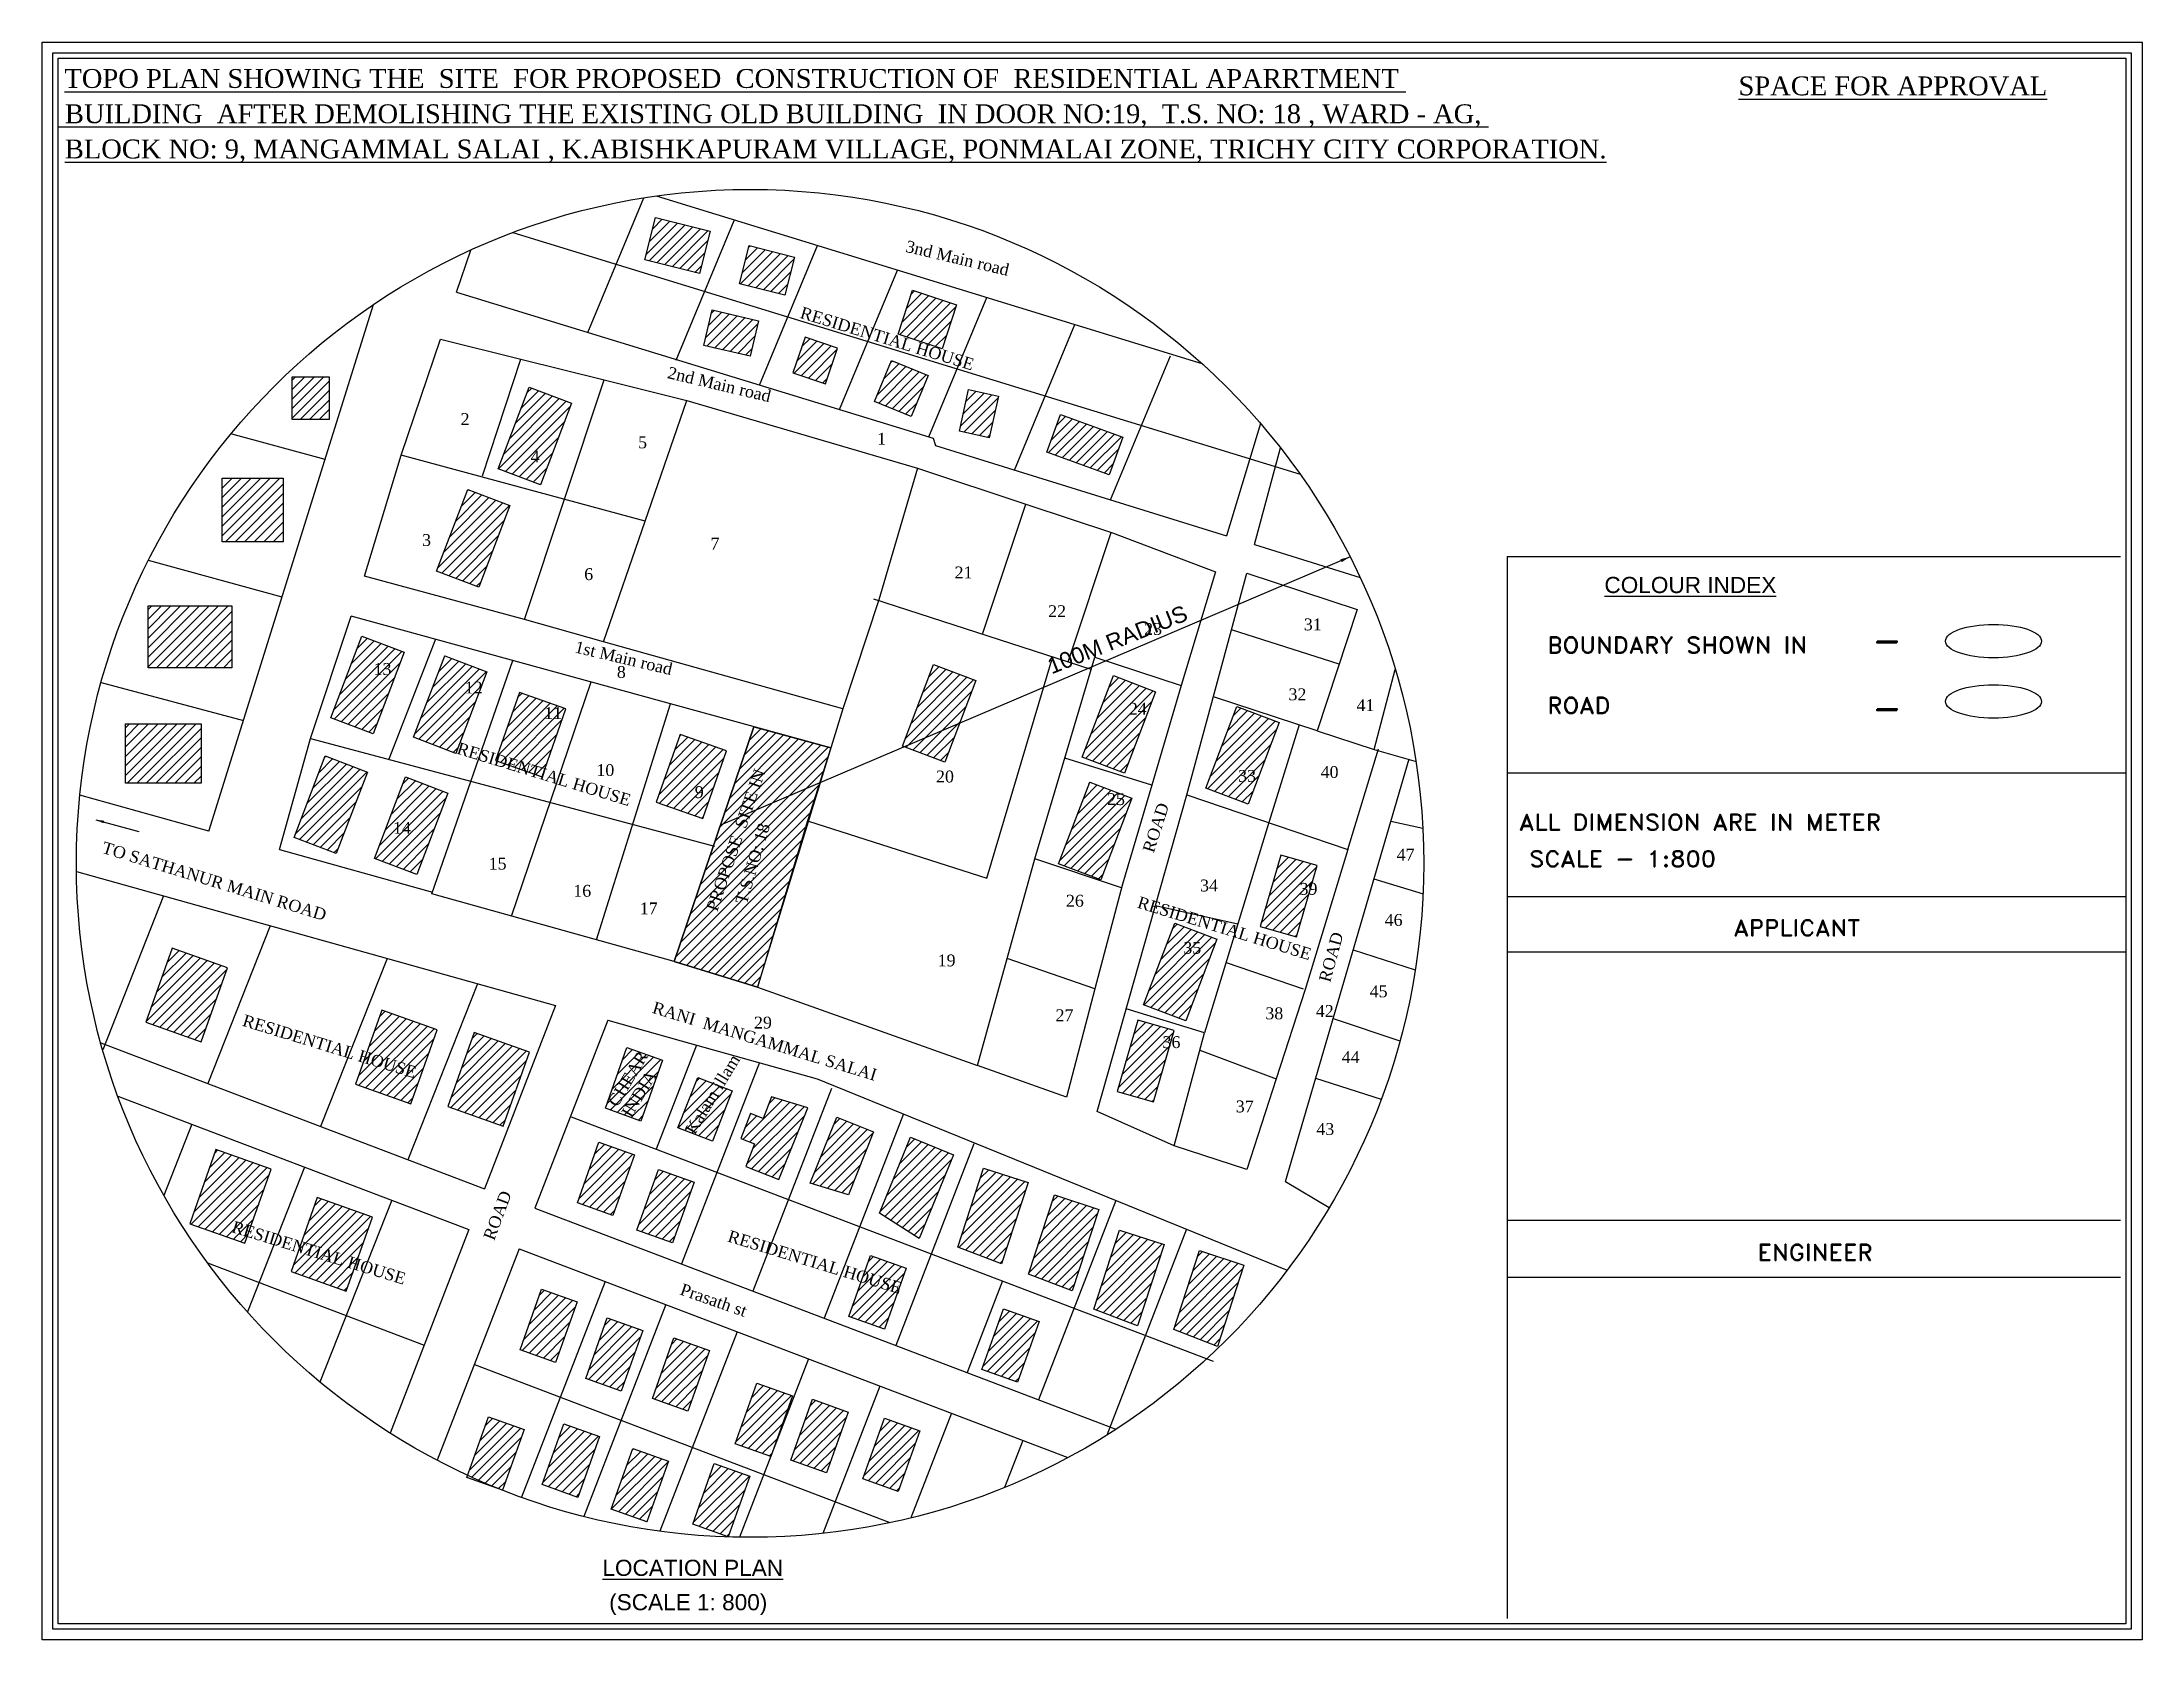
# Model space of a CAD drawing. Header units: metres. Extents: x 7608 to 7792, y -2400 to -2275.
# Drawn here: x 7607.85 to 7646.82, y -2328.54 to -2298.9 of the extents above; entities that cross this region are included whole.
import ezdxf
from ezdxf.enums import TextEntityAlignment as Align

# ---------------------------------------------------------------- set-up
doc = ezdxf.new("R2010")
doc.units = ezdxf.units.M
doc.header["$MEASUREMENT"] = 0
doc.layers.add('LOCATION_PLAN', color=7, linetype='Continuous')
doc.styles.add('Isa-', font='times.ttf')
doc.styles.add('ROMAND', font='romand.shx', dxfattribs={"width": 0.75})
doc.styles.get("Standard").update_dxf_attribs({"font": 'arial.ttf'})
doc.styles.add('STYLE2', font='times.ttf')
doc.dimstyles.new('ISO-25', dxfattribs={"dimscale": 0, "dimtxt": 0.23, "dimasz": 0.15, "dimexe": 1.25, "dimexo": 0.625, "dimgap": 0.11, "dimtad": 0, "dimtih": 1, "dimtoh": 1, "dimzin": 1, "dimdsep": 46, "dimtxsty": 'STYLE2', "dimblk": 'OBLIQUE', "dimcen": 0, "dimse1": 1, "dimse2": 1, "dimclrd": 1, "dimclrt": 3, "dimadec": 0, "dimazin": 2, "dimtfac": 1, "dimtix": 1, "dimtofl": 0, "dimtmove": 0, "dimatfit": 3, "dimfxl": 0, "dimtolj": 1, "dimarcsym": 0})
doc.dimstyles.get("Standard").update_dxf_attribs({"dimtxt": 0.18, "dimasz": 0.18, "dimexe": 0.18, "dimexo": 0.0625, "dimgap": 0.09, "dimtad": 0, "dimtih": 1, "dimtoh": 1, "dimdec": 4, "dimzin": 0, "dimdsep": 46, "dimtxsty": 'Standard', "dimcen": 0.09, "dimadec": 0, "dimazin": 0, "dimtfac": 1, "dimtdec": 4, "dimtofl": 0, "dimtmove": 0, "dimatfit": 3, "dimfxl": 0, "dimtolj": 1, "dimtzin": 0, "dimarcsym": 0})
pattern_1 = [(45, (521.08254, 192.49278), (-0.0883883476, 0.0883883476), [])]

msp = doc.modelspace()

# ---------------------------------------------------------------- texts
at = {"color": 3, "style": 'Isa-'}
for s, height, p in [('%%UTOPO PLAN SHOWING THE  SITE  FOR PROPOSED  CONSTRUCTION OF  RESIDENTIAL APARRTMENT ', 0.35, (7608.27005, -2299.75424)), ('%%USPACE FOR APPROVAL', 0.35, (7639.33314, -2299.89163)), ('%%U BUILDING  AFTER DEMOLISHING THE EXISTING OLD BUILDING  IN DOOR NO:19,  T.S. NO: 18 , WARD - AG, ', 0.35, (7608.14706, -2300.40903)), ('%%UBLOCK NO: 9, MANGAMMAL SALAI , K.ABISHKAPURAM VILLAGE, PONMALAI ZONE, TRICHY CITY CORPORATION.', 0.35, (7608.27771, -2301.06219)), ('2', 0.22, (7615.62073, -2306.00601)), ('5', 0.22, (7618.91469, -2306.4389)), ('1', 0.22, (7623.34975, -2306.37111)), ('4', 0.22, (7616.91994, -2306.70154)), ('3', 0.22, (7614.90618, -2308.25023)), ('7', 0.22, (7620.25796, -2308.31818)), ('6', 0.22, (7617.91418, -2308.88289)), ('21', 0.22, (7624.78675, -2308.85152)), ('22', 0.22, (7626.52332, -2309.56961)), ('23', 0.22, (7628.3048, -2309.89872)), ('31', 0.22, (7631.26723, -2309.81515)), ('13', 0.22, (7614.00601, -2310.64282)), ('8', 0.22, (7618.52011, -2310.69688)), ('12', 0.22, (7615.69498, -2310.98594)), ('32', 0.22, (7630.98284, -2311.11176)), ('41', 0.22, (7632.24481, -2311.31307)), ('11', 0.22, (7617.1705, -2311.45889)), ('24', 0.22, (7628.02037, -2311.37977)), ('10', 0.22, (7618.14065, -2312.51662)), ('20', 0.22, (7624.44242, -2312.63642)), ('33', 0.22, (7630.04761, -2312.6247)), ('40', 0.22, (7631.57886, -2312.55278)), ('9', 0.22, (7619.96585, -2312.92608)), ('25', 0.22, (7627.61617, -2313.0553)), ('14', 0.22, (7614.3662, -2313.58848)), ('15', 0.22, (7616.14168, -2314.25148)), ('47', 0.22, (7632.98865, -2314.08639)), ('16', 0.22, (7617.71158, -2314.75574)), ('34', 0.22, (7629.34166, -2314.65717)), ('39', 0.22, (7631.1876, -2314.71921)), ('17', 0.22, (7618.94507, -2315.08258)), ('26', 0.22, (7626.85267, -2314.94027)), ('46', 0.22, (7632.76768, -2315.29611)), ('35', 0.22, (7629.03114, -2315.81376)), ('19', 0.22, (7624.47236, -2316.04732)), ('45', 0.22, (7632.48906, -2316.62104)), ('27', 0.22, (7626.6599, -2317.06438)), ('38', 0.22, (7630.55311, -2317.02823)), ('42', 0.22, (7631.48987, -2316.98587)), ('29', 0.22, (7621.06458, -2317.20023)), ('36', 0.22, (7628.64535, -2317.56274)), ('44', 0.22, (7631.97025, -2317.84036)), ('37', 0.22, (7630.00512, -2318.75548)), ('43', 0.22, (7631.49948, -2319.17489))]:
    msp.add_text(s, height=height, dxfattribs=at).set_placement(p)
for s, rotation, p in [('3nd Main road', 346.685397, (7623.86311, -2302.79144)), ('RESIDENTIAL HOUSE', 343.00303, (7621.90263, -2304.01719)), ('2nd Main road', 346.685397, (7619.44397, -2305.13408)), ('1st Main road', 346.685397, (7617.72213, -2310.22198)), ('RESIDENTIAL HOUSE', 343.00303, (7615.53422, -2312.09734)), ('PROPOSE  SITE IN', 70.955186, (7620.3811, -2315.04378)), ('ROAD', 72.125027, (7628.48072, -2313.95654)), ('T.S.NO: 18', 73.449215, (7620.92625, -2314.9117)), ('TO SATHANUR MAIN ROAD', 343.00303, (7608.94911, -2313.93919)), ('RESIDENTIAL HOUSE', 343.00303, (7628.16121, -2314.9548)), ('ROAD', 74.672683, (7631.75426, -2316.35793)), ('RESIDENTIAL HOUSE', 343.00303, (7611.55601, -2317.14556)), ('RANI  MANGAMMAL SALAI', 343.00303, (7619.16189, -2316.90641)), ('CHEAR ', 58.892175, (7618.52864, -2318.67007)), ('Kalam illam', 58.892175, (7619.96483, -2319.18463)), ('INDIA ', 58.892175, (7618.78459, -2318.86973)), ('ROAD', 69.520642, (7616.24231, -2321.1459)), ('RESIDENTIAL HOUSE', 343.00303, (7611.35708, -2320.97338)), ('RESIDENTIAL HOUSE', 343.00303, (7620.55977, -2321.14622)), ('Prasath st', 340.77277, (7619.6744, -2322.12961))]:
    msp.add_text(s, height=0.22, rotation=rotation, dxfattribs=at).set_placement(p)
at = {"color": 3}
msp.add_text('%%UCOLOUR INDEX', height=0.3, dxfattribs=at).set_placement((7636.84481, -2309.12354))
at = {"color": 4, "lineweight": 25}
msp.add_text('100M RADIUS', height=0.3, rotation=21.695695, dxfattribs=at).set_placement((7627.86356, -2310.12417), align=Align.CENTER)
at = {"color": 4, "style": 'ROMAND', "width": 1.1}
for s, height, p in [('BOUNDARY SHOWN IN', 0.3, (7635.78556, -2310.23755)), ('-', 0.4572, (7641.81815, -2310.23755)), ('ROAD', 0.3, (7635.78556, -2311.35631)), ('-', 0.4572, (7641.81815, -2311.49261)), ('ALL DIMENSION ARE IN METER', 0.3, (7635.26165, -2313.52235)), ('SCALE - 1:800', 0.3, (7635.44961, -2314.20202)), ('APPLICANT', 0.3, (7639.24316, -2315.48351)), ('ENGINEER', 0.3, (7639.68723, -2321.50237))]:
    msp.add_text(s, height=height, dxfattribs=at).set_placement(p)
at = {"lineweight": 25}
for s, p in [('%%ULOCATION PLAN', (7618.25176, -2327.35331)), ('(SCALE 1: 800)', (7618.37742, -2327.99025))]:
    msp.add_text(s, height=0.3, dxfattribs=at).set_placement(p)

# ---------------------------------------------------------------- blocks, each defined once
blk = doc.blocks.new('_Oblique')
at = {"color": 0, "linetype": 'ByBlock', "lineweight": -2}
blk.add_line((-0.5, -0.5), (0.5, 0.5), dxfattribs=at)

# ---------------------------------------------------------------- hatches: boundary and pattern name
h = msp.add_hatch()
h.set_pattern_fill('ANSI31', color=2)
h.set_pattern_definition(pattern_1)
h.paths.add_polyline_path([(7616.53691, -2307.50204), (7615.75229, -2307.2034), (7615.17614, -2308.71715), (7615.96076, -2309.01578)])
h.paths.add_polyline_path([(7617.68008, -2305.60309), (7616.89546, -2305.30445), (7616.31931, -2306.81819), (7617.10393, -2307.11683)])
h.paths.add_polyline_path([(7614.57471, -2310.22187), (7613.79009, -2309.92323), (7613.21393, -2311.43698), (7613.99855, -2311.73562)])
h.paths.add_polyline_path([(7616.11037, -2310.5836), (7615.32575, -2310.28496), (7614.7496, -2311.7987), (7615.53422, -2312.09734)])
h.paths.add_polyline_path([(7612.52986, -2313.65847), (7613.31448, -2313.95711), (7613.89063, -2312.44337), (7613.10601, -2312.14473)])
h.paths.add_polyline_path([(7615.38185, -2312.83241), (7614.59723, -2312.53377), (7614.02107, -2314.04751), (7614.80569, -2314.34615)])
h.paths.add_polyline_path([(7620.25049, -2302.41363), (7619.24002, -2302.15902), (7619.04236, -2302.94345), (7620.05283, -2303.19807)])
h.paths.add_polyline_path([(7620.97363, -2302.67927), (7620.79611, -2303.38535), (7621.63991, -2303.59749), (7621.81743, -2302.89141)])
h.paths.add_polyline_path([(7620.28849, -2303.87191), (7620.13446, -2304.53167), (7620.99159, -2304.73179), (7621.14562, -2304.07202)])
h.paths.add_polyline_path([(7622.01304, -2304.37659), (7621.78854, -2305.03721), (7622.39202, -2305.24229), (7622.61652, -2304.58167)])
h.paths.add_polyline_path([(7624.00819, -2303.50657), (7623.73914, -2304.32344), (7624.55642, -2304.59263), (7624.82548, -2303.77576)])
h.paths.add_polyline_path([(7623.3036, -2305.56857), (7623.97862, -2305.84894), (7624.29388, -2305.08991), (7623.61885, -2304.80954)])
h.paths.add_polyline_path([(7625.04593, -2305.35024), (7624.87654, -2306.12057), (7625.42988, -2306.24224), (7625.59926, -2305.47191)])
h.paths.add_polyline_path([(7626.74946, -2305.81215), (7626.49557, -2306.5107), (7627.65645, -2306.93263), (7627.91034, -2306.23408)])
h.paths.add_polyline_path([(7624.39784, -2310.44958), (7623.82168, -2311.96332), (7624.6063, -2312.26196), (7625.18246, -2310.74821)])
h.paths.add_polyline_path([(7627.73314, -2310.65466), (7627.15699, -2312.16841), (7627.94161, -2312.46705), (7628.51776, -2310.9533)])
h.paths.add_polyline_path([(7630.02314, -2311.22762), (7629.44698, -2312.74136), (7630.2316, -2313.04), (7630.80776, -2311.52625)])
h.paths.add_polyline_path([(7627.29414, -2312.62921), (7626.71799, -2314.14295), (7627.50261, -2314.44159), (7628.07876, -2312.92784)])
h.paths.add_polyline_path([(7628.87101, -2315.24513), (7628.29486, -2316.75888), (7629.07948, -2317.05752), (7629.65563, -2315.54377)])
h.paths.add_polyline_path([(7616.86506, -2306.75642), (7617.13724, -2306.75642), (7617.13724, -2306.42713), (7616.86506, -2306.42713)], flags=24)
h.paths.add_polyline_path([(7613.95017, -2310.70246), (7614.38668, -2310.70246), (7614.38668, -2310.36746), (7613.95017, -2310.36746)], flags=24)
h.paths.add_polyline_path([(7615.6401, -2311.04082), (7616.0747, -2311.04082), (7616.0747, -2310.71154), (7615.6401, -2310.71154)], flags=24)
h.paths.add_polyline_path([(7614.31131, -2313.64336), (7614.74592, -2313.64336), (7614.74592, -2313.31407), (7614.31131, -2313.31407)], flags=24)
h.paths.add_polyline_path([(7627.96549, -2311.43465), (7628.4001, -2311.43465), (7628.4001, -2311.10537), (7627.96549, -2311.10537)], flags=24)
h.paths.add_polyline_path([(7629.99178, -2312.68434), (7630.42829, -2312.68434), (7630.42829, -2312.34934), (7629.99178, -2312.34934)], flags=24)
h.paths.add_polyline_path([(7627.56033, -2313.11494), (7627.99684, -2313.11494), (7627.99684, -2312.77994), (7627.56033, -2312.77994)], flags=24)
h.paths.add_polyline_path([(7628.9753, -2315.87339), (7629.41181, -2315.87339), (7629.41181, -2315.5384), (7628.9753, -2315.5384)], flags=24)
h = msp.add_hatch()
h.set_pattern_fill('ANSI31', color=2)
h.set_pattern_definition(pattern_1)
h.paths.add_polyline_path([(7610.80401, -2311.54767), (7609.40053, -2311.54767), (7609.40053, -2312.64918), (7610.80401, -2312.64918)])
h.paths.add_polyline_path([(7609.8244, -2309.36346), (7609.8244, -2310.51205), (7611.37859, -2310.51205), (7611.37859, -2309.36346)])
h.paths.add_polyline_path([(7612.32963, -2308.17265), (7612.32963, -2306.99113), (7611.19481, -2306.99113), (7611.19481, -2308.17265)])
h.paths.add_polyline_path([(7613.18741, -2305.1165), (7612.48677, -2305.1165), (7612.48677, -2305.89988), (7613.18741, -2305.89988)])
h.paths.add_polyline_path([(7617.5736, -2311.27258), (7616.71073, -2310.96973), (7616.26941, -2312.22711), (7617.13228, -2312.52997)])
h.paths.add_polyline_path([(7620.55655, -2312.04738), (7619.69369, -2311.74453), (7619.25237, -2313.00191), (7620.11523, -2313.30476)])
h.paths.add_polyline_path([(7617.11562, -2311.51377), (7617.55022, -2311.51377), (7617.55022, -2311.18449), (7617.11562, -2311.18449)], flags=24)
h.paths.add_polyline_path([(7619.90986, -2312.98651), (7620.18427, -2312.98651), (7620.18427, -2312.65056), (7619.90986, -2312.65056)], flags=24)
h = msp.add_hatch()
h.set_pattern_fill('ANSI31', color=2)
h.set_pattern_definition([(45, (8.4361, 0.72999), (-0.0883883476, 0.0883883476), [])])
h.paths.add_polyline_path([(7621.06008, -2311.60213), (7619.58367, -2315.95907), (7621.12848, -2316.43325), (7622.0585, -2313.34646), (7622.49079, -2311.99508)])
h.paths.add_polyline_path([(7620.96885, -2314.98302), (7621.43018, -2313.43065), (7621.10678, -2313.33454), (7620.64545, -2314.88691)], flags=24)
h.paths.add_polyline_path([(7620.42055, -2315.11688), (7621.33774, -2312.45991), (7621.01883, -2312.34982), (7620.10164, -2315.00679)], flags=24)
h = msp.add_hatch()
h.set_pattern_fill('ANSI31', color=2)
h.set_pattern_definition([(45, (523.73222, 195.55336), (-0.0883883476, 0.0883883476), [])])
h.paths.add_polyline_path([(7631.51406, -2314.17844), (7630.83893, -2313.98228), (7630.45458, -2315.3051), (7631.12971, -2315.50126)])
h.paths.add_polyline_path([(7631.23919, -2314.5618), (7631.6757, -2314.5618), (7631.6757, -2314.2268), (7631.23919, -2314.2268)], flags=9)
h = msp.add_hatch()
h.set_pattern_fill('ANSI31', color=2)
h.set_pattern_definition(pattern_1)
h.paths.add_polyline_path([(7615.38538, -2318.64496), (7616.40952, -2319.00873), (7616.89706, -2317.63613), (7615.87292, -2317.27236)])
h.paths.add_polyline_path([(7614.15923, -2316.86214), (7613.67168, -2318.23474), (7614.69582, -2318.59851), (7615.18337, -2317.22591)])
h.paths.add_polyline_path([(7609.78306, -2317.08173), (7610.8072, -2317.4455), (7611.29474, -2316.0729), (7610.2706, -2315.70913)])
h.paths.add_polyline_path([(7610.59436, -2320.81974), (7611.6185, -2321.18351), (7612.10604, -2319.81091), (7611.0819, -2319.44714)])
h.paths.add_polyline_path([(7612.47418, -2321.70974), (7613.49832, -2322.07351), (7613.98587, -2320.70091), (7612.96173, -2320.33714)])
h.paths.add_polyline_path([(7611.48427, -2317.18778), (7614.72408, -2318.1781), (7614.82277, -2317.85524), (7611.58296, -2316.86491)], flags=9)
h.paths.add_polyline_path([(7611.28534, -2321.0156), (7614.52516, -2322.00592), (7614.62385, -2321.68305), (7611.38403, -2320.69273)], flags=9)
h = msp.add_hatch()
h.set_pattern_fill('ANSI31', color=2)
h.set_pattern_definition(pattern_1)
h.paths.add_polyline_path([(7628.86438, -2317.23903), (7628.18926, -2317.04287), (7627.80491, -2318.36568), (7628.48004, -2318.56184)])
h.paths.add_polyline_path([(7628.58951, -2317.62238), (7629.02602, -2317.62238), (7629.02602, -2317.28739), (7628.58951, -2317.28739)], flags=9)
h = msp.add_hatch()
h.set_pattern_fill('ANSI31', color=2)
h.set_pattern_definition(pattern_1)
h.paths.add_polyline_path([(7619.36912, -2317.78941), (7618.70796, -2317.55367), (7618.30644, -2318.67977), (7618.9676, -2318.91551)])
h.paths.add_polyline_path([(7619.6543, -2319.04436), (7620.29379, -2319.29254), (7620.66189, -2318.35605), (7620.0224, -2318.10787)])
h.paths.add_polyline_path([(7621.23763, -2318.8665), (7620.99716, -2318.77355), (7620.8178, -2319.23756), (7621.07493, -2319.33696), (7620.91061, -2319.76206), (7621.52496, -2319.99954), (7622.06674, -2318.67284), (7621.39083, -2318.47017)])
h.paths.add_polyline_path([(7623.2838, -2319.11825), (7622.59939, -2318.84435), (7622.10943, -2320.06864), (7622.8158, -2320.28767)])
h.paths.add_polyline_path([(7624.76529, -2319.54246), (7623.97046, -2319.21655), (7623.39324, -2320.62425), (7624.13001, -2321.09175)])
h.paths.add_polyline_path([(7625.65781, -2321.56526), (7626.15073, -2320.0574), (7625.32592, -2319.78778), (7624.84658, -2321.25411)])
h.paths.add_polyline_path([(7626.63942, -2320.28743), (7626.16008, -2321.75377), (7626.97131, -2322.06492), (7627.46423, -2320.55706)])
h.paths.add_polyline_path([(7627.84934, -2320.93738), (7627.36999, -2322.40372), (7628.18123, -2322.71487), (7628.67414, -2321.20701)])
h.paths.add_polyline_path([(7629.33215, -2321.31882), (7628.85281, -2322.78515), (7629.66404, -2323.0963), (7630.15696, -2321.58844)])
h = msp.add_hatch()
h.set_pattern_fill('ANSI31', color=2)
h.set_pattern_definition(pattern_1)
h.paths.add_polyline_path([(7618.85005, -2319.54222), (7618.1889, -2319.30649), (7617.78738, -2320.43259), (7618.44854, -2320.66833)])
h.paths.add_polyline_path([(7619.9547, -2320.05011), (7619.29354, -2319.81437), (7618.89202, -2320.94047), (7619.55318, -2321.17621)])
h.paths.add_polyline_path([(7623.88889, -2321.64812), (7623.22773, -2321.41238), (7622.82621, -2322.53848), (7623.48737, -2322.77422)])
h.paths.add_polyline_path([(7626.35517, -2322.63587), (7625.69401, -2322.40013), (7625.29249, -2323.52623), (7625.95365, -2323.76197)])
h.paths.add_polyline_path([(7624.14458, -2324.66378), (7623.48343, -2324.42804), (7623.08191, -2325.55414), (7623.74307, -2325.78988)])
h.paths.add_polyline_path([(7622.81275, -2324.31283), (7622.15159, -2324.07709), (7621.75007, -2325.2032), (7622.41123, -2325.43893)])
h.paths.add_polyline_path([(7621.7773, -2324.0151), (7621.11614, -2323.77936), (7620.71462, -2324.90546), (7621.37578, -2325.1412)])
h.paths.add_polyline_path([(7620.24121, -2323.17139), (7619.58005, -2322.93565), (7619.17853, -2324.06176), (7619.83969, -2324.29749)])
h.paths.add_polyline_path([(7619.00435, -2322.80203), (7618.34319, -2322.56629), (7617.94167, -2323.69239), (7618.60283, -2323.92813)])
h.paths.add_polyline_path([(7617.7859, -2322.26804), (7617.12474, -2322.0323), (7616.72322, -2323.1584), (7617.38438, -2323.39414)])
h.paths.add_polyline_path([(7616.80029, -2324.6364), (7616.13914, -2324.40066), (7615.75223, -2325.48576, 0.0140683), (7616.39878, -2325.7625)])
h.paths.add_polyline_path([(7618.19705, -2324.7695), (7617.5359, -2324.53376), (7617.13438, -2325.65986), (7617.79554, -2325.8956)])
h.paths.add_polyline_path([(7619.47779, -2325.22615), (7618.81663, -2324.99041), (7618.41511, -2326.11651), (7619.07627, -2326.35225)])
h.paths.add_polyline_path([(7620.98991, -2325.50446), (7620.32875, -2325.26872), (7619.92724, -2326.39482), (7620.58839, -2326.63056)])
h.paths.add_polyline_path([(7628.85281, -2322.78515), (7629.33215, -2321.31882), (7630.15696, -2321.58844), (7629.66404, -2323.0963)], flags=16)
h.paths.add_polyline_path([(7620.48803, -2321.18843), (7623.72784, -2322.17876), (7623.82653, -2321.85589), (7620.58672, -2320.86557)], flags=9)
h.paths.add_polyline_path([(7629.33215, -2321.31882), (7630.15696, -2321.58844), (7629.66404, -2323.0963), (7628.85281, -2322.78515)])

# ---------------------------------------------------------------- linework, layer by layer
at = {"color": 4}
for p, q in [((7617.98388, -2304.28841), (7619.02006, -2301.79365)), ((7619.2503, -2301.75905), (7629.37576, -2304.86528)), ((7616.59087, -2302.4376), (7631.19717, -2306.91843)), ((7619.6208, -2304.80389), (7620.69574, -2302.21579)), ((7615.54629, -2303.54062), (7615.81072, -2302.76159)), ((7621.16808, -2305.26524), (7622.24303, -2302.67714)), ((7622.65417, -2305.72113), (7623.72911, -2303.13304)), ((7615.54629, -2303.54062), (7624.38916, -2306.25338)), ((7624.30763, -2306.22837), (7625.38258, -2303.64028)), ((7610.95089, -2313.54285), (7614.00229, -2303.77413)), ((7614.51923, -2306.56634), (7615.25016, -2304.41299)), ((7615.25016, -2304.41299), (7616.74114, -2304.7855)), ((7625.8983, -2306.84197), (7627.01919, -2304.14326)), ((7616.02942, -2306.94941), (7616.74114, -2304.7855)), ((7616.74114, -2304.7855), (7618.28433, -2305.17105)), ((7627.68159, -2307.39624), (7628.79065, -2304.72599)), ((7616.80854, -2309.61557), (7618.28433, -2305.17105)), ((7618.28433, -2305.17105), (7619.81997, -2305.55472)), ((7618.27453, -2310.02627), (7619.81997, -2305.55472)), ((7619.81997, -2305.55472), (7624.09895, -2306.80839)), ((7630.46272, -2305.97868), (7629.832, -2308.0646)), ((7613.10512, -2306.64631), (7611.35904, -2306.17143)), ((7624.38916, -2306.25338), (7624.43099, -2306.38592)), ((7624.43099, -2306.38592), (7629.832, -2308.0646)), ((7613.83743, -2308.80752), (7614.51923, -2306.56634)), ((7619.04725, -2307.79049), (7614.51923, -2306.56634)), ((7630.35044, -2308.22574), (7630.83478, -2306.43162)), ((7624.09895, -2306.80839), (7623.3839, -2309.24898)), ((7624.09895, -2306.80839), (7626.12713, -2307.48184)), ((7625.30669, -2309.88899), (7626.10808, -2307.47552)), ((7626.12713, -2307.48184), (7627.71549, -2308.00926)), ((7626.89256, -2310.40038), (7627.6894, -2308.0006)), ((7627.71549, -2308.00926), (7629.63136, -2308.72816)), ((7630.35044, -2308.22574), (7632.31226, -2308.83549)), ((7612.30797, -2309.1983), (7609.82696, -2308.51688)), ((7629.63136, -2308.72816), (7628.99383, -2310.83658)), ((7629.09762, -2312.86655), (7630.20791, -2308.75371)), ((7630.20791, -2308.75371), (7632.25778, -2309.42809)), ((7616.80854, -2309.61557), (7613.83743, -2308.80752)), ((7623.3839, -2309.24898), (7622.7134, -2311.26983)), ((7627.32382, -2310.53944), (7623.28955, -2309.23854)), ((7632.25778, -2309.42809), (7631.51706, -2311.67961)), ((7612.83802, -2311.81831), (7613.59076, -2309.55063)), ((7622.49079, -2311.99508), (7613.59076, -2309.55063)), ((7618.27453, -2310.02627), (7616.80854, -2309.61557)), ((7631.92365, -2310.44374), (7629.9233, -2309.80799)), ((7615.15489, -2309.98023), (7614.29117, -2312.20672)), ((7622.7134, -2311.26983), (7618.27453, -2310.02627)), ((7626.27474, -2314.05164), (7627.391, -2310.31456)), ((7627.391, -2310.31456), (7628.99383, -2310.83658)), ((7615.08867, -2314.70097), (7616.59183, -2310.37489)), ((7625.38288, -2314.40986), (7626.5912, -2310.36135)), ((7632.57477, -2312.02758), (7632.96422, -2310.54247)), ((7608.9516, -2310.77952), (7611.59348, -2311.48566)), ((7616.56415, -2315.11394), (7618.04077, -2310.77286)), ((7628.99383, -2310.83658), (7628.44391, -2312.68843)), ((7631.51706, -2311.67961), (7629.58926, -2311.04538)), ((7618.14271, -2315.55576), (7619.51677, -2311.17825)), ((7622.7134, -2311.26983), (7621.13663, -2316.40671)), ((7612.26149, -2313.87818), (7612.83802, -2311.81831)), ((7612.83802, -2311.81831), (7620.33065, -2313.82101)), ((7621.06008, -2311.60213), (7619.58367, -2315.95907)), ((7631.1782, -2311.56812), (7630.59609, -2313.46197)), ((7631.51706, -2311.67961), (7632.57477, -2312.02758)), ((7628.44391, -2312.68843), (7626.83287, -2312.1831)), ((7630.92426, -2320.03868), (7633.21934, -2312.19563)), ((7632.0833, -2313.88129), (7632.65162, -2312.01295)), ((7632.57477, -2312.02758), (7633.34874, -2312.24854)), ((7610.95089, -2313.54285), (7608.55634, -2312.87265)), ((7627.42992, -2318.73771), (7629.09762, -2312.86655)), ((7628.44391, -2312.68843), (7627.89964, -2314.52126)), ((7629.09762, -2312.86655), (7632.0833, -2313.88129)), ((7622.07442, -2313.35155), (7625.38288, -2314.40986)), ((7632.87966, -2313.35645), (7633.47529, -2313.4866)), ((7630.59609, -2313.46197), (7629.42229, -2317.28081)), ((7612.26149, -2313.87818), (7615.09864, -2314.67226)), ((7625.76344, -2315.90193), (7626.27474, -2314.05164)), ((7627.88222, -2314.58787), (7626.27474, -2314.05164)), ((7632.0833, -2313.88129), (7631.29352, -2316.47767)), ((7608.49315, -2314.28889), (7617.38333, -2316.77465)), ((7627.89964, -2314.52126), (7627.3921, -2316.46181)), ((7632.56757, -2314.42295), (7633.47937, -2314.70391)), ((7610.10669, -2314.74005), (7608.9793, -2317.59246)), ((7619.58367, -2315.95907), (7615.08867, -2314.70097)), ((7630.04166, -2315.26575), (7628.51302, -2314.92464)), ((7612.09005, -2315.29461), (7610.93271, -2318.22278)), ((7632.18156, -2315.74208), (7633.33568, -2316.10916)), ((7614.25577, -2315.90016), (7613.02343, -2319.01809)), ((7619.58367, -2315.95907), (7621.12848, -2316.43325)), ((7625.21472, -2317.88766), (7625.76344, -2315.90193)), ((7627.3921, -2316.46181), (7625.76344, -2315.90193)), ((7629.82398, -2315.97395), (7631.25334, -2316.4639)), ((7615.93188, -2316.36881), (7614.64149, -2319.63361)), ((7621.12848, -2316.43325), (7625.21472, -2317.88766)), ((7627.3921, -2316.46181), (7626.8661, -2318.47293)), ((7631.29352, -2316.47767), (7630.75646, -2318.13484)), ((7617.38333, -2316.77465), (7616.06638, -2320.17563)), ((7629.42229, -2317.28081), (7627.9705, -2316.83458)), ((7618.34976, -2317.04487), (7616.99993, -2320.53076)), ((7618.34976, -2317.04487), (7619.71164, -2317.42567)), ((7628.86024, -2319.37713), (7629.42229, -2317.28081)), ((7631.80933, -2317.01411), (7633.05148, -2317.42714)), ((7608.94369, -2317.46616), (7616.06638, -2320.17563)), ((7619.99909, -2317.50604), (7619.25085, -2319.43834)), ((7619.71164, -2317.42567), (7622.23763, -2318.13195)), ((7629.3364, -2317.6012), (7630.75646, -2318.13484)), ((7621.16609, -2317.83296), (7619.72065, -2321.56572)), ((7626.8661, -2318.47293), (7625.21472, -2317.88766)), ((7609.26096, -2318.45302), (7615.77403, -2320.9306)), ((7622.50024, -2318.31244), (7621.04535, -2322.06964)), ((7621.39083, -2318.47017), (7621.23763, -2318.8665)), ((7622.06674, -2318.67284), (7621.39083, -2318.47017)), ((7622.23763, -2318.13195), (7630.9572, -2321.68356)), ((7630.75646, -2318.13484), (7630.2119, -2319.81518)), ((7631.48595, -2318.11918), (7632.70299, -2318.50835)), ((7617.67114, -2318.83742), (7629.58337, -2323.36884)), ((7620.99716, -2318.77355), (7620.8178, -2319.23756)), ((7621.23763, -2318.8665), (7620.99716, -2318.77355)), ((7621.52496, -2319.99954), (7622.06674, -2318.67284)), ((7622.10943, -2320.06864), (7622.59939, -2318.84435)), ((7623.83761, -2318.78364), (7622.37005, -2322.57355)), ((7622.59939, -2318.84435), (7623.2838, -2319.11825)), ((7628.86024, -2319.37713), (7627.42992, -2318.73771)), ((7610.63511, -2318.97575), (7610.11392, -2320.2944)), ((7620.8178, -2319.23756), (7621.07493, -2319.33696)), ((7623.2838, -2319.11825), (7622.8158, -2320.28767)), ((7623.39324, -2320.62425), (7623.97046, -2319.21655)), ((7623.97046, -2319.21655), (7624.76529, -2319.54246)), ((7621.07493, -2319.33696), (7620.91061, -2319.76206)), ((7625.14354, -2319.336), (7623.69474, -2323.07747)), ((7624.76529, -2319.54246), (7624.13001, -2321.09175)), ((7630.2119, -2319.81518), (7628.86024, -2319.37713)), ((7612.72582, -2319.77106), (7611.66394, -2322.45772)), ((7620.91061, -2319.76206), (7621.52496, -2319.99954)), ((7624.84658, -2321.25411), (7625.32592, -2319.78778)), ((7625.32592, -2319.78778), (7626.15073, -2320.0574)), ((7630.92426, -2320.03868), (7631.73829, -2320.52238)), ((7614.34389, -2320.38657), (7613.01145, -2323.75775)), ((7622.8158, -2320.28767), (7622.10943, -2320.06864)), ((7626.15073, -2320.0574), (7625.65781, -2321.56526)), ((7626.16008, -2321.75377), (7626.63942, -2320.28743)), ((7627.77592, -2320.38777), (7626.34413, -2324.0853)), ((7626.63942, -2320.28743), (7627.46423, -2320.55706)), ((7616.99993, -2320.53076), (7627.78201, -2324.63227)), ((7624.13001, -2321.09175), (7623.39324, -2320.62425)), ((7627.46423, -2320.55706), (7626.97131, -2322.06492)), ((7615.77403, -2320.9306), (7614.31321, -2324.70311)), ((7627.36999, -2322.40372), (7627.84934, -2320.93738)), ((7629.08869, -2320.92248), (7627.60978, -2324.74171)), ((7627.84934, -2320.93738), (7628.67414, -2321.20701)), ((7628.67414, -2321.20701), (7628.18123, -2322.71487)), ((7610.92614, -2321.54815), (7614.94318, -2323.07624)), ((7616.70759, -2321.28573), (7615.1887, -2325.20818)), ((7616.70759, -2321.28573), (7626.88906, -2325.15876)), ((7625.65781, -2321.56526), (7624.84658, -2321.25411)), ((7628.85281, -2322.78515), (7629.33215, -2321.31882)), ((7629.33215, -2321.31882), (7630.15696, -2321.58844)), ((7630.15696, -2321.58844), (7629.66404, -2323.0963)), ((7618.30081, -2321.89179), (7616.7505, -2325.89539)), ((7625.67714, -2321.8829), (7625.01944, -2323.58138)), ((7626.97131, -2322.06492), (7626.16008, -2321.75377)), ((7619.42831, -2322.32069), (7617.90667, -2326.25027)), ((7628.18123, -2322.71487), (7627.36999, -2322.40372)), ((7620.75301, -2322.82461), (7619.32021, -2326.52476)), ((7629.66404, -2323.0963), (7628.85281, -2322.78515)), ((7615.87674, -2323.43136), (7623.58777, -2326.36464)), ((7622.0777, -2323.32852), (7620.79712, -2326.63556)), ((7623.4024, -2323.83244), (7622.34478, -2326.5637)), ((7624.72709, -2324.33635), (7623.97612, -2326.27572)), ((7626.05179, -2324.84027), (7625.71475, -2325.71067))]:
    msp.add_line(p, q, dxfattribs=at)
at = {"color": 141}
for p, q in [((7635.04105, -2308.44435), (7635.04105, -2328.14128)), ((7635.04105, -2308.44435), (7646.4199, -2308.44435)), ((7635.04105, -2312.4606), (7646.5199, -2312.4606)), ((7635.04105, -2314.75261), (7646.5199, -2314.75261)), ((7635.04105, -2315.78001), (7646.5199, -2315.78001)), ((7635.04105, -2315.78001), (7646.5199, -2315.78001)), ((7635.04105, -2315.78001), (7646.5199, -2315.78001)), ((7635.04105, -2320.75732), (7646.4199, -2320.75732)), ((7635.04105, -2321.81373), (7646.4199, -2321.81373))]:
    msp.add_line(p, q, dxfattribs=at)
at = {"color": 211}
for points in [[(7608.05355, -2299.10307), (7646.6199, -2299.10307), (7646.6199, -2328.34128), (7608.05355, -2328.34128)], [(7608.15355, -2299.20307), (7646.5199, -2299.20307), (7646.5199, -2328.24128), (7608.15355, -2328.24128)]]:
    msp.add_lwpolyline(points, close=True, dxfattribs=at)
at = {"color": 4}
for points in [[(7619.24002, -2302.15902), (7620.25049, -2302.41363), (7620.05283, -2303.19807), (7619.04236, -2302.94345)], [(7620.97363, -2302.67927), (7621.81743, -2302.89141), (7621.63991, -2303.59749), (7620.79611, -2303.38535)], [(7624.00819, -2303.50657), (7624.82548, -2303.77576), (7624.55642, -2304.59263), (7623.73914, -2304.32344)], [(7620.28849, -2303.87191), (7621.14562, -2304.07202), (7620.99159, -2304.73179), (7620.13446, -2304.53167)], [(7621.78854, -2305.03721), (7622.39202, -2305.24229), (7622.61652, -2304.58167), (7622.01304, -2304.37659)], [(7623.61885, -2304.80954), (7624.29388, -2305.08991), (7623.97862, -2305.84894), (7623.3036, -2305.56857)], [(7612.48677, -2305.89988), (7613.18741, -2305.89988), (7613.18741, -2305.1165), (7612.48677, -2305.1165)], [(7616.89546, -2305.30445), (7617.68008, -2305.60309), (7617.10393, -2307.11683), (7616.31931, -2306.81819)], [(7625.42988, -2306.24224), (7624.87654, -2306.12057), (7625.04593, -2305.35024), (7625.59926, -2305.47191)], [(7626.74946, -2305.81215), (7627.91034, -2306.23408), (7627.65645, -2306.93263), (7626.49557, -2306.5107)], [(7611.19481, -2306.99113), (7612.32963, -2306.99113), (7612.32963, -2308.17265), (7611.19481, -2308.17265)], [(7615.75229, -2307.2034), (7616.53691, -2307.50204), (7615.96076, -2309.01578), (7615.17614, -2308.71715)], [(7609.8244, -2309.36346), (7611.37859, -2309.36346), (7611.37859, -2310.51205), (7609.8244, -2310.51205)], [(7613.79009, -2309.92323), (7614.57471, -2310.22187), (7613.99855, -2311.73562), (7613.21393, -2311.43698)], [(7615.32575, -2310.28496), (7616.11037, -2310.5836), (7615.53422, -2312.09734), (7614.7496, -2311.7987)], [(7624.39784, -2310.44958), (7625.18246, -2310.74821), (7624.6063, -2312.26196), (7623.82168, -2311.96332)], [(7627.73314, -2310.65466), (7628.51776, -2310.9533), (7627.94161, -2312.46705), (7627.15699, -2312.16841)], [(7616.26941, -2312.22711), (7617.13228, -2312.52997), (7617.5736, -2311.27258), (7616.71073, -2310.96973)], [(7630.02314, -2311.22762), (7630.80776, -2311.52625), (7630.2316, -2313.04), (7629.44698, -2312.74136)], [(7609.40053, -2311.54767), (7610.80401, -2311.54767), (7610.80401, -2312.64918), (7609.40053, -2312.64918)], [(7619.25237, -2313.00191), (7620.11523, -2313.30476), (7620.55655, -2312.04738), (7619.69369, -2311.74453)], [(7619.58367, -2315.95907), (7621.06008, -2311.60213), (7622.49079, -2311.99508), (7622.0585, -2313.34646), (7621.12848, -2316.43325)], [(7613.10601, -2312.14473), (7613.89063, -2312.44337), (7613.31448, -2313.95711), (7612.52986, -2313.65847)], [(7614.59723, -2312.53377), (7615.38185, -2312.83241), (7614.80569, -2314.34615), (7614.02107, -2314.04751)], [(7627.29414, -2312.62921), (7628.07876, -2312.92784), (7627.50261, -2314.44159), (7626.71799, -2314.14295)], [(7630.45458, -2315.3051), (7631.12971, -2315.50126), (7631.51406, -2314.17844), (7630.83893, -2313.98228)], [(7628.87101, -2315.24513), (7629.65563, -2315.54377), (7629.07948, -2317.05752), (7628.29486, -2316.75888)], [(7609.78306, -2317.08173), (7610.8072, -2317.4455), (7611.29474, -2316.0729), (7610.2706, -2315.70913)], [(7613.67168, -2318.23474), (7614.69582, -2318.59851), (7615.18337, -2317.22591), (7614.15923, -2316.86214)], [(7615.38538, -2318.64496), (7616.40952, -2319.00873), (7616.89706, -2317.63613), (7615.87292, -2317.27236)], [(7627.80491, -2318.36568), (7628.48004, -2318.56184), (7628.86438, -2317.23903), (7628.18926, -2317.04287)], [(7618.70796, -2317.55367), (7619.36912, -2317.78941), (7618.9676, -2318.91551), (7618.30644, -2318.67977)], [(7620.0224, -2318.10787), (7620.66189, -2318.35605), (7620.29379, -2319.29254), (7619.6543, -2319.04436)], [(7610.59436, -2320.81974), (7611.6185, -2321.18351), (7612.10604, -2319.81091), (7611.0819, -2319.44714)], [(7618.1889, -2319.30649), (7618.85005, -2319.54222), (7618.44854, -2320.66833), (7617.78738, -2320.43259)], [(7619.29354, -2319.81437), (7619.9547, -2320.05011), (7619.55318, -2321.17621), (7618.89202, -2320.94047)], [(7612.47418, -2321.70974), (7613.49832, -2322.07351), (7613.98587, -2320.70091), (7612.96173, -2320.33714)], [(7623.22773, -2321.41238), (7623.88889, -2321.64812), (7623.48737, -2322.77422), (7622.82621, -2322.53848)], [(7617.12474, -2322.0323), (7617.7859, -2322.26804), (7617.38438, -2323.39414), (7616.72322, -2323.1584)], [(7618.34319, -2322.56629), (7619.00435, -2322.80203), (7618.60283, -2323.92813), (7617.94167, -2323.69239)], [(7625.69401, -2322.40013), (7626.35517, -2322.63587), (7625.95365, -2323.76197), (7625.29249, -2323.52623)], [(7619.58005, -2322.93565), (7620.24121, -2323.17139), (7619.83969, -2324.29749), (7619.17853, -2324.06176)], [(7621.11614, -2323.77936), (7621.7773, -2324.0151), (7621.37578, -2325.1412), (7620.71462, -2324.90546)], [(7622.15159, -2324.07709), (7622.81275, -2324.31283), (7622.41123, -2325.43893), (7621.75007, -2325.2032)], [(7616.13914, -2324.40066), (7616.80029, -2324.6364), (7616.39878, -2325.7625), (7615.73762, -2325.52676)], [(7617.5359, -2324.53376), (7618.19705, -2324.7695), (7617.79554, -2325.8956), (7617.13438, -2325.65986)], [(7623.48343, -2324.42804), (7624.14458, -2324.66378), (7623.74307, -2325.78988), (7623.08191, -2325.55414)], [(7618.81663, -2324.99041), (7619.47779, -2325.22615), (7619.07627, -2326.35225), (7618.41511, -2326.11651)], [(7620.32875, -2325.26872), (7620.98991, -2325.50446), (7620.58839, -2326.63056), (7619.92724, -2326.39482)]]:
    msp.add_lwpolyline(points, close=True, dxfattribs=at)
msp.add_circle((7620.99223, -2314.13709), 12.5, dxfattribs=at)
for centre in [(7644.06399, -2310.01464), (7644.06399, -2311.1334)]:
    msp.add_ellipse(centre, major_axis=(-0.89165, 0), ratio=0.3474453, dxfattribs=at)
at = {"layer": 'LOCATION_PLAN', "color": 7}
msp.add_lwpolyline([(7607.85355, -2298.90307), (7646.8199, -2298.90307), (7646.8199, -2328.54128), (7607.85355, -2328.54128)], close=True, dxfattribs=at)

msp.set_redraw_order([(e.dxf.handle, doc.entitydb.next_handle()) for e in msp.query("TEXT MTEXT ATTDEF DIMENSION ARC_DIMENSION")])  # texts and dimensions are drawn at this point

# ---------------------------------------------------------------- leaders
at = {"color": 4, "lineweight": 25}
msp.add_leader([(7632.1245, -2308.45181), (7620.44035, -2313.43097)], dimstyle='Standard', override={"dimtxt": 0.2, "dimgap": 0, "dimtad": 0}, dxfattribs=at)
at = {"color": 3}
msp.add_leader([(7608.85509, -2313.32957), (7609.64841, -2313.54476)], dimstyle='ISO-25', override={"dimscale": 1}, dxfattribs=at)

doc.saveas('drawing.dxf')
